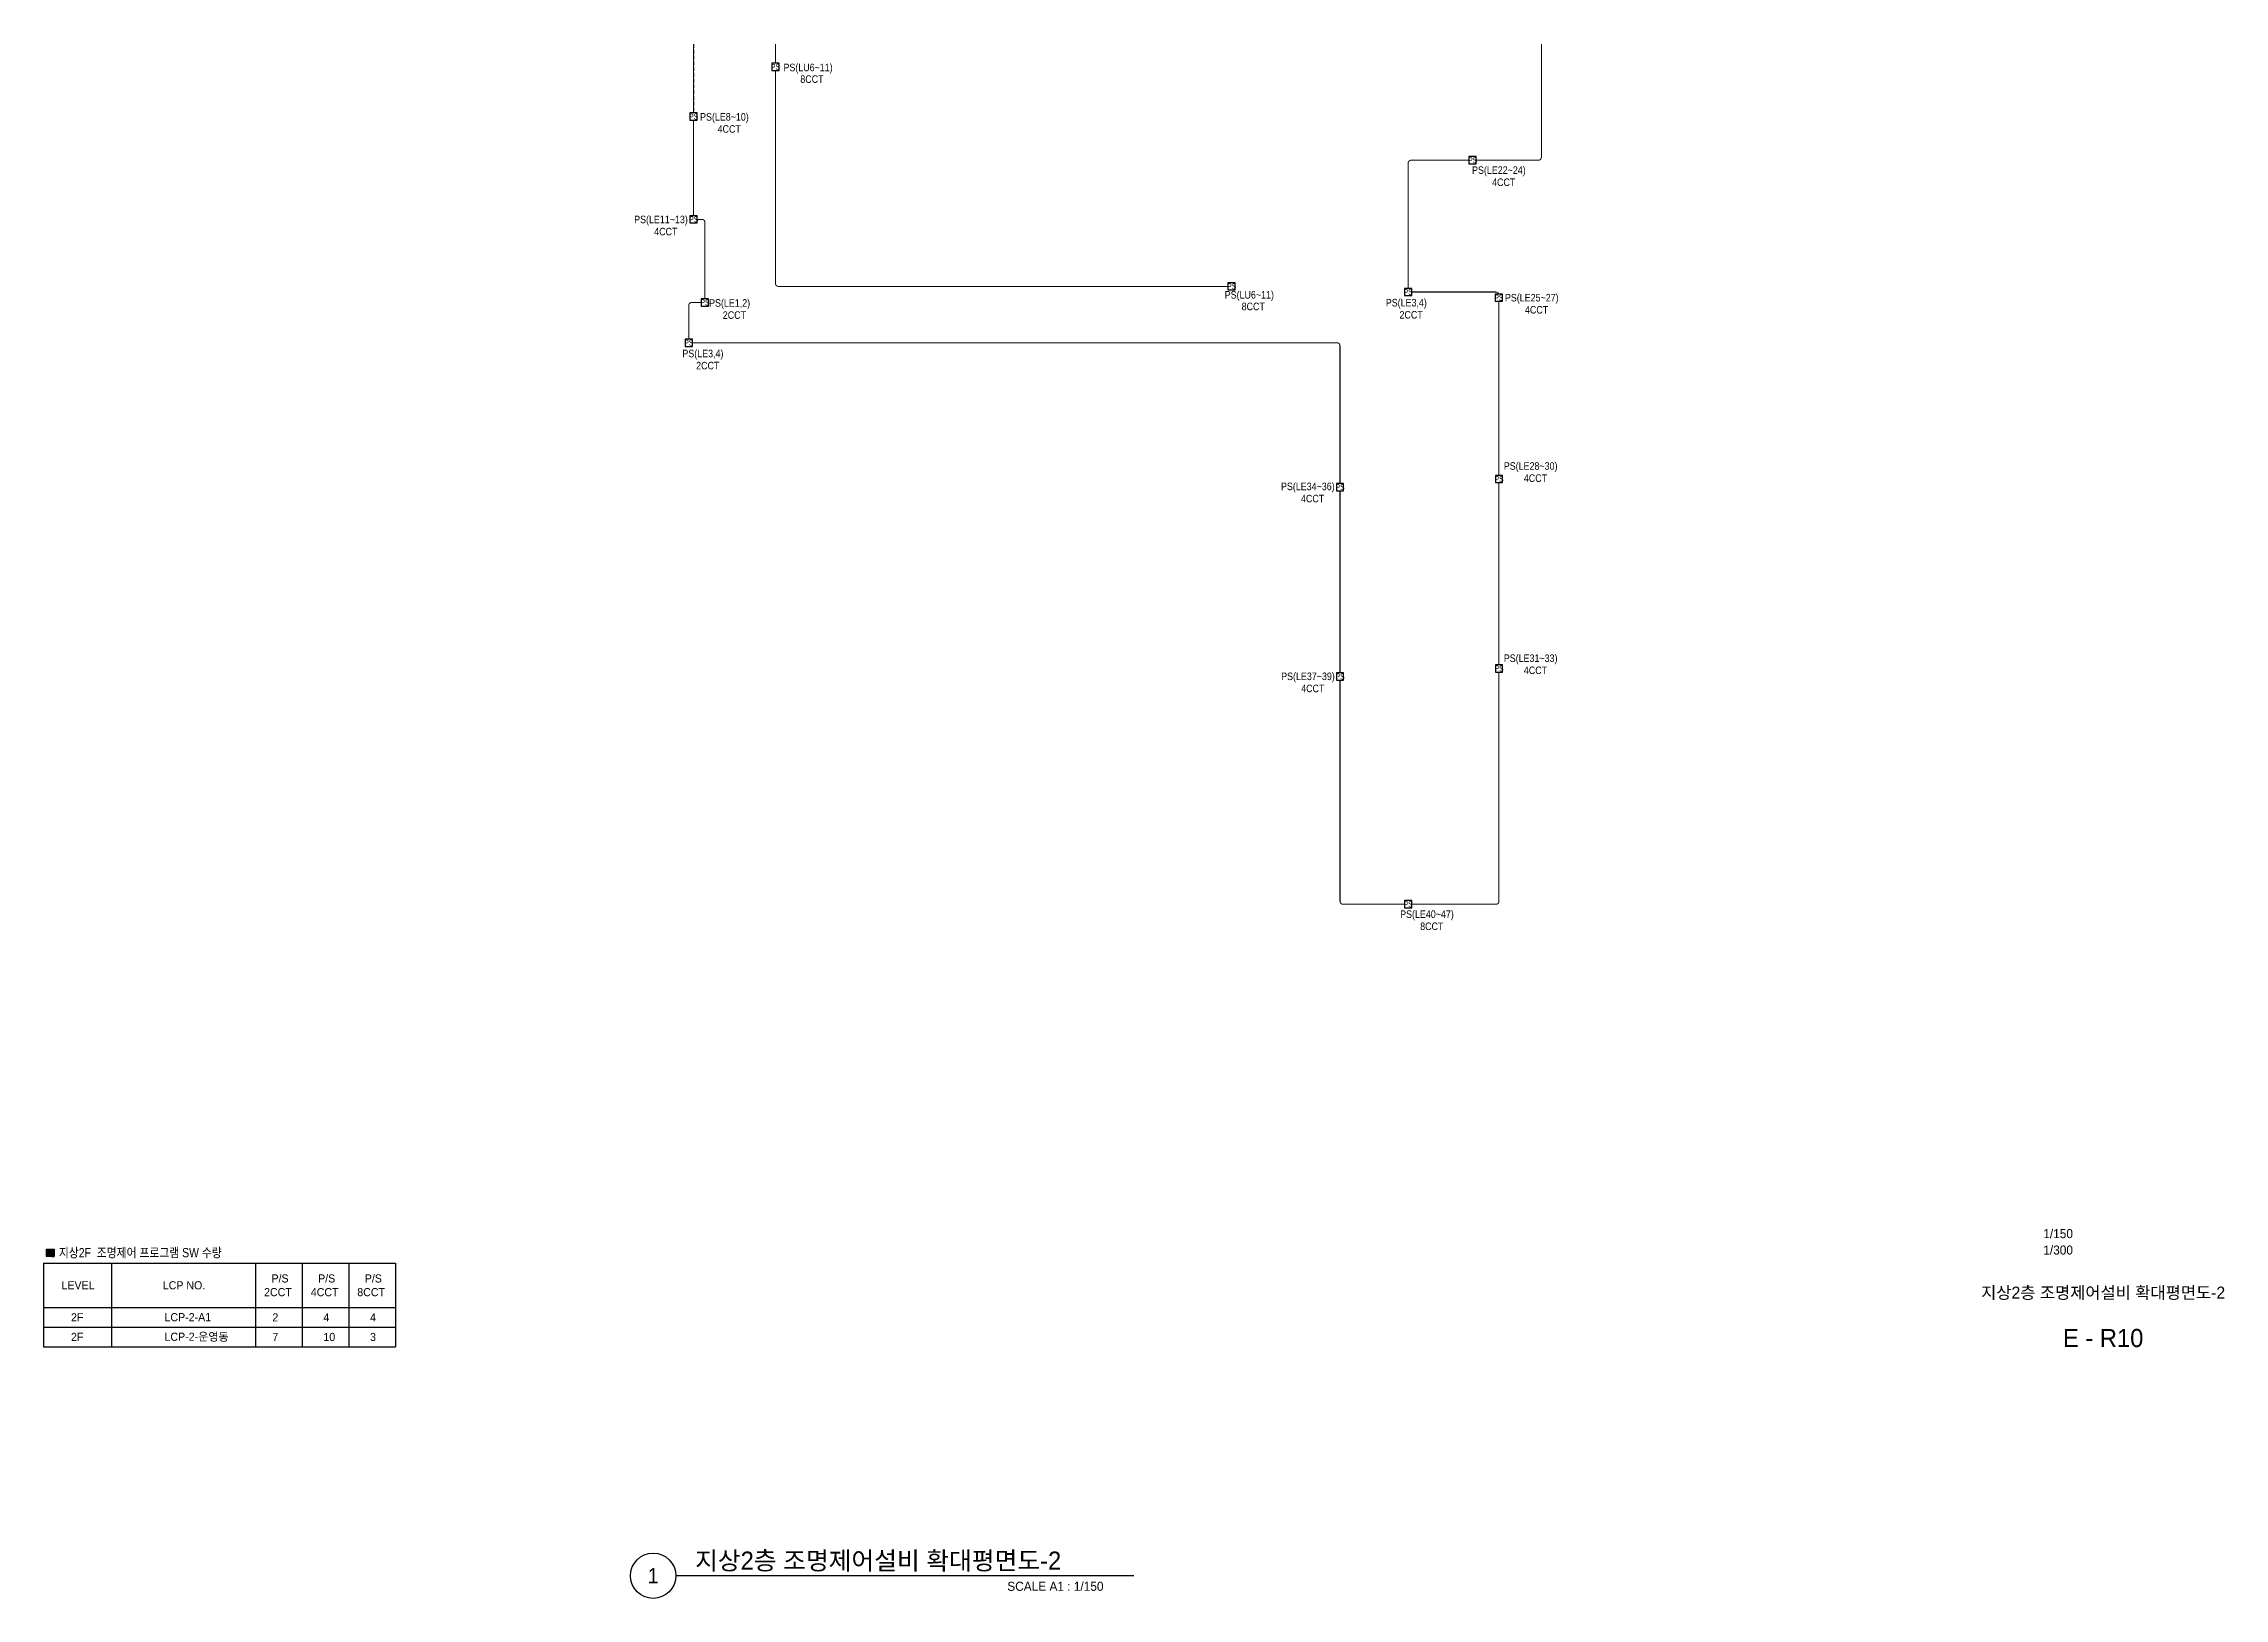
# Model space of a CAD drawing. Header units: millimetres. Extents: x 39625 to 501091, y -351975 to 833216.
# Drawn here: x 392861 to 501091, y -173775 to -96625 of the extents above; entities that cross this region are included whole.
import ezdxf
from ezdxf.enums import TextEntityAlignment as Align

# ---------------------------------------------------------------- set-up
doc = ezdxf.new("R2010")
doc.units = ezdxf.units.MM
doc.header["$LTSCALE"] = 150
doc.linetypes.add('HIDDEN', pattern=[9.525, 6.35, -3.175])
for name, color, linetype in [('------04 Lighting Switch', 2, 'Continuous'), ('-----30 Text', 2, 'Continuous'), ('-----41 Drawing Title', 2, 'Continuous'), ('-----42 Drawing Number', 2, 'Continuous'), ('-----43 Drawing Scale', 3, 'Continuous')]:
    doc.layers.add(name, color=color, linetype=linetype)
doc.styles.add('ELEC', font='')
doc.styles.get('ELEC').set_extended_font_data('Dotum')

msp = doc.modelspace()

# ---------------------------------------------------------------- texts
at = {"layer": '-----30 Text', "style": 'ELEC', "width": 0.9}
for s, p in [('PS(LU6~11)', (430800, -97855)), ('8CCT ', (431054, -98385)), ('PS(LE8~10)', (426649, -100305)), ('4CCT', (426888, -100860)), ('PS(LE22~24)', (465085, -102949)), ('4CCT', (465324, -103504)), ('PS(LE11~13)', (423501, -105397)), ('4CCT', (423741, -105951)), ('PS(LE1,2)', (426907, -109540)), ('PS(LU6~11)', (452700, -109136)), ('PS(LE3,4)', (460492, -109526)), ('PS(LE25~27)', (466717, -109278)), ('2CCT', (427146, -110095)), ('8CCT ', (452955, -109666)), ('2CCT', (460731, -110080)), ('4CCT', (466956, -109833)), ('PS(LE3,4)', (425583, -112047)), ('2CCT', (425823, -112602)), ('PS(LE28~30)', (466662, -117631)), ('PS(LE34~36)', (455602, -118644)), ('4CCT', (455841, -119199)), ('4CCT', (466901, -118185)), ('PS(LE31~33)', (466662, -127168)), ('4CCT', (466901, -127722)), ('PS(LE37~39)', (455611, -128067)), ('4CCT', (455850, -128621)), ('PS(LE40~47)', (461516, -139869)), ('8CCT', (461755, -140424))]:
    msp.add_text(s, height=375, dxfattribs=at).set_placement(p, align=Align.MIDDLE)
at = {"layer": '-----30 Text', "style": 'ELEC', "width": 0.85}
msp.add_text('지상2F  조명제어 프로그램 SW 수량', height=463.68, dxfattribs=at).set_placement((393618, -156851))
at = {"layer": '-----30 Text', "style": 'ELEC'}
for s, height, p in [(' P/S', 402.9, (404024, -158101)), (' P/S', 402.9, (406338, -158101)), (' P/S', 402.9, (408653, -158101)), (' LEVEL', 402.9, (393603, -158440)), (' LCP NO.', 402.9, (398629, -158441)), ('2CCT', 402.9, (403803, -158780)), ('4CCT', 402.9, (406123, -158780)), ('8CCT', 402.9, (408429, -158780)), ('2F', 402.9, (394220, -160028)), ('LCP-2-A1', 402.9, (398861, -160023)), ('2', 403, (404215, -160031)), ('4', 403, (406747, -160031)), ('4', 403, (409062, -160031)), ('2F', 402.9, (394220, -161001)), ('LCP-2-운영동', 402.9, (398861, -160995)), ('7', 403, (404215, -161004)), ('10', 402.9, (406747, -161004)), ('3', 403, (409062, -161004))]:
    msp.add_text(s, height=height, dxfattribs=at).set_placement(p)
at = {"layer": '-----41 Drawing Title', "style": 'ELEC'}
msp.add_text('지상2층 조명제어설비 확대평면도-2', height=600, dxfattribs=at).set_placement((495075, -158605), align=Align.MIDDLE_CENTER)
at = {"layer": '-----41 Drawing Title', "color": 2, "style": 'ELEC'}
msp.add_text('지상2층 조명제어설비 확대평면도-2', height=900, dxfattribs=at).set_placement((425195, -172350))
at = {"layer": '-----41 Drawing Title', "color": 7, "style": 'ELEC'}
msp.add_text('1', height=750, dxfattribs=at).set_placement((423111, -172650), align=Align.MIDDLE)
at = {"layer": '-----41 Drawing Title', "style": 'ELEC'}
msp.add_text('SCALE A1 : 1/150', height=450, dxfattribs=at).set_placement((445464, -173400), align=Align.RIGHT)
at = {"layer": '-----42 Drawing Number', "style": 'ELEC'}
msp.add_text('E - R10', height=900, dxfattribs=at).set_placement((495075, -160855), align=Align.MIDDLE_CENTER)
at = {"layer": '-----43 Drawing Scale', "style": 'ELEC'}
for s, p in [('1/150', (492840, -155675)), ('1/300', (492840, -156490))]:
    msp.add_text(s, height=450, dxfattribs=at).set_placement(p, align=Align.MIDDLE_CENTER)

# ---------------------------------------------------------------- blocks, each defined once
blk = doc.blocks.new('ps')
blk.add_lwpolyline([(-79296, 80452), (-79751, 80452), (-79751, 79997), (-79296, 79997)], close=True)
at = {"style": 'ELEC', "width": 0.7}
blk.add_text('PS', height=379.2, dxfattribs=at).set_placement((-79517, 80226), align=Align.MIDDLE_CENTER)

# ---------------------------------------------------------------- hatches: boundary and pattern name
at = {"layer": '-----30 Text'}
h = msp.add_hatch(dxfattribs=at)
h.set_pattern_fill('ANSI31', color=256, scale=1.090331, style=0)
h.set_pattern_definition([(45, (1161467.1733, -353704.144), (-0.09637256818, 0.09637256818), [])])
h.paths.add_polyline_path([(393011, -156440), (393383, -156440), (393383, -156812), (393011, -156812)])

# ---------------------------------------------------------------- linework, layer by layer
msp.add_lwpolyline([(393011, -156440), (393383, -156440), (393383, -156812), (393011, -156812)], close=True, dxfattribs=at)
at = {"layer": '-----41 Drawing Title', "color": 7}
msp.add_line((446964, -172650), (424236, -172650), dxfattribs=at)
msp.add_circle((423111, -172650), 1125, dxfattribs=at)
at = {"color": 30, "linetype": 'HIDDEN', "lineweight": -3, "ltscale": 0.2}
msp.add_line((425120, -96650), (425120, -100065), dxfattribs=at)
at = {"color": 3}
for p, q in [((392861, -157134), (392861, -161288)), ((392861, -157134), (403383, -157134)), ((396233, -157134), (396233, -161288)), ((403383, -157134), (403383, -160316)), ((403383, -157134), (403383, -161288)), ((403383, -157134), (410328, -157134)), ((405698, -157134), (405698, -161288)), ((408013, -157134), (408013, -161288)), ((410328, -157134), (410328, -161288)), ((392861, -159344), (403383, -159344)), ((403383, -159344), (410328, -159344)), ((392861, -160316), (403383, -160316)), ((403383, -160316), (410328, -160316)), ((392861, -161288), (403383, -161288)), ((403383, -161288), (410328, -161288))]:
    msp.add_line(p, q, dxfattribs=at)
at = {"color": 30, "linetype": 'HIDDEN', "lineweight": -3, "ltscale": 0.2, "const_width": 50, "elevation": 0}
for points in [[(425120, -96650), (425120, -100065)], [(429180, -97600), (429180, -96650)], [(425120, -100425), (425120, -105165)], [(465090, -109410), (465090, -118050)], [(457200, -118810), (457200, -127850)], [(465090, -118410), (465090, -127450)]]:
    msp.add_lwpolyline(points, dxfattribs=at)
for points in [[(467194, -96650), (467194, -102260, -0.4142136), (467044, -102410), (463960, -102410)], [(451640, -108670), (429330, -108671, -0.4142337), (429180, -108521), (429180, -97960)], [(460580, -108770), (460580, -102560, -0.4142136), (460730, -102410), (463600, -102410)], [(425300, -105345), (425530, -105345, -0.4142136), (425680, -105495), (425680, -109290)], [(465081, -109050, 0.3175643), (464940, -108950), (460760, -108950)], [(425500, -109470), (425030, -109470, 0.4142136), (424880, -109620), (424880, -111290)], [(425060, -111470), (457050, -111470, -0.4142077), (457200, -111620), (457200, -118450)], [(457200, -128215), (457200, -139180, 0.4142136), (457350, -139330), (460400, -139330)], [(465090, -127810), (465090, -139180, -0.4142136), (464940, -139330), (460760, -139330)]]:
    msp.add_lwpolyline(points, format="xyb", dxfattribs=at)

# ---------------------------------------------------------------- block references
at = {"layer": '------04 Lighting Switch', "xscale": 0.790589613177827, "yscale": 0.790589613177827, "zscale": 0.790589613177827}
for p in [(492051, -161205), (487991, -163670), (526650, -165835), (487991, -168770), (488550, -172895), (514690, -172095), (523450, -172375), (527952, -172655), (487750, -174895), (520070, -182055), (527960, -181655), (527960, -191055), (520071, -191455), (523450, -202755)]:
    msp.add_blockref('ps', p, dxfattribs=at)

msp.set_redraw_order([(e.dxf.handle, doc.entitydb.next_handle()) for e in msp.query("TEXT MTEXT ATTDEF DIMENSION ARC_DIMENSION")])  # texts and dimensions are drawn at this point

doc.saveas('drawing.dxf')
